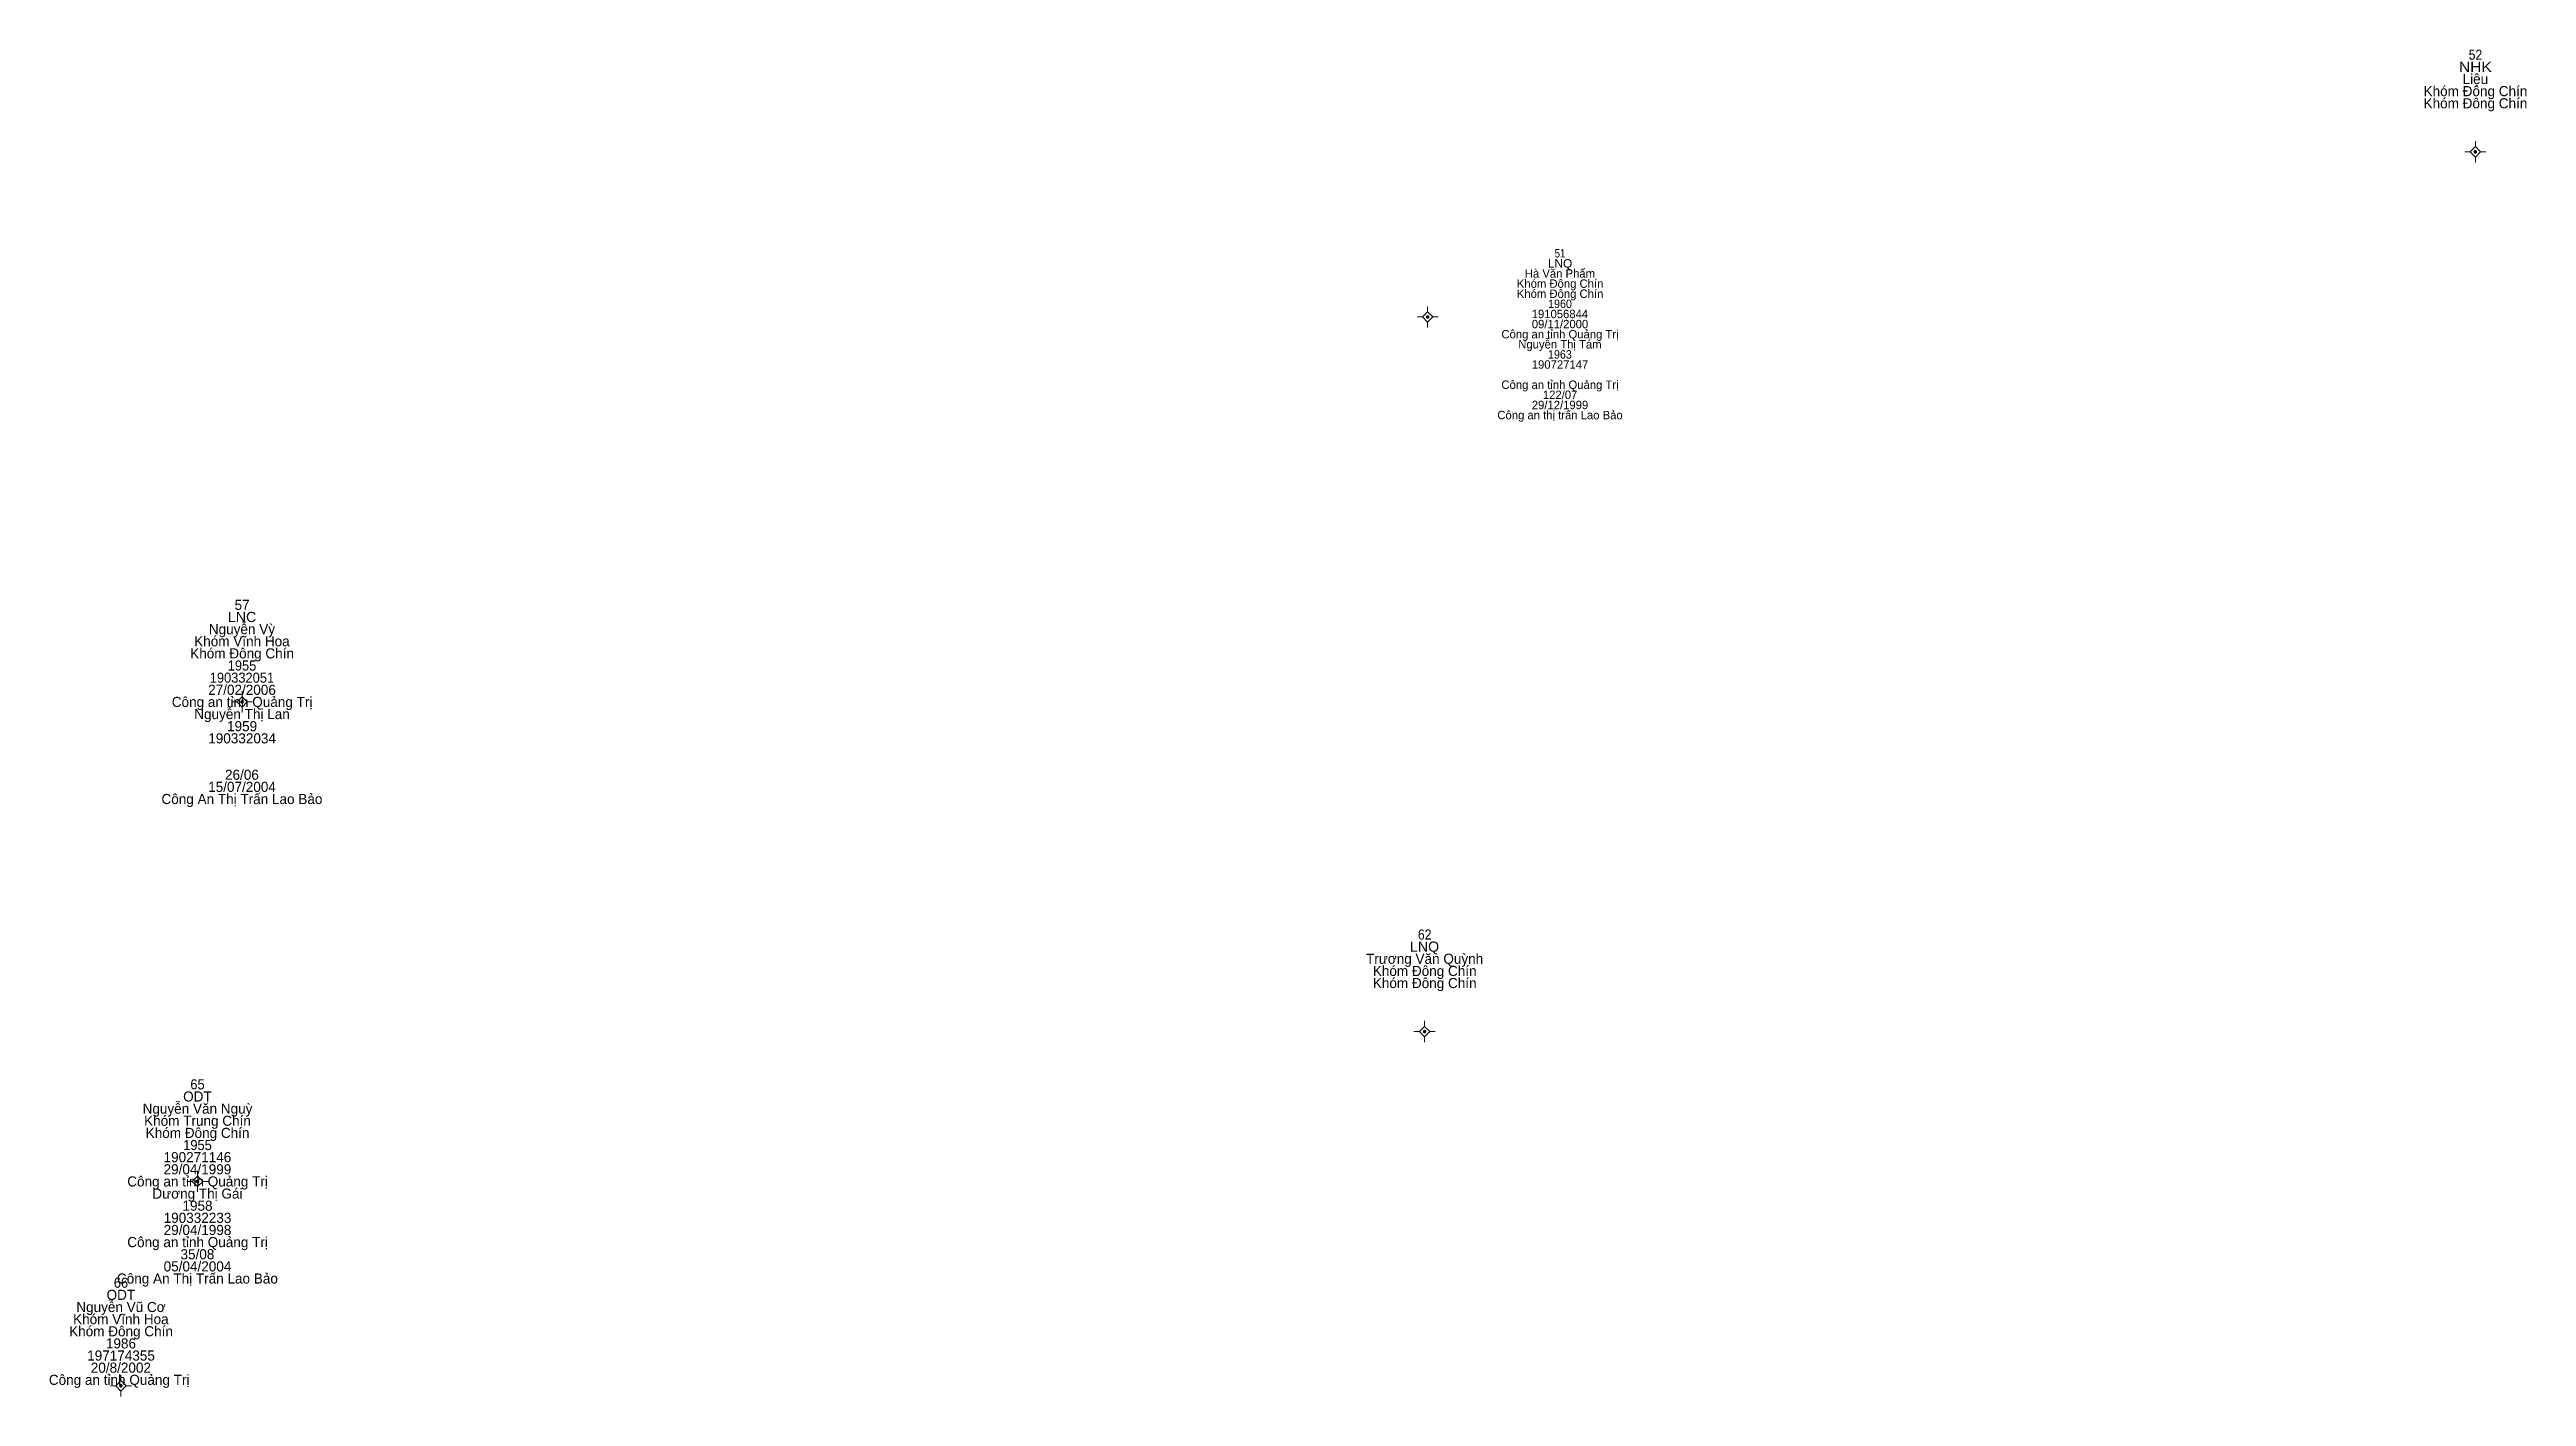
# Model space of a CAD drawing. Header units: metres. Extents: x 537984 to 538490, y 1837401 to 1838049.
# Drawn here: x 538113.1 to 538260, y 1837580.9 to 1837660.8 of the extents above; entities that cross this region are included whole.
import ezdxf
from ezdxf.enums import TextEntityAlignment as Align

# ---------------------------------------------------------------- set-up
doc = ezdxf.new("R2010")
doc.units = ezdxf.units.M
doc.header["$LTSCALE"] = 0.24
doc.linetypes.add('MEDIUM_DASHED', pattern=[4.5, 3, -1.5])
doc.layers.add('11', color=7, linetype='MEDIUM_DASHED', lineweight=13)
doc.layers.add('15', color=7, linetype='Continuous')

msp = doc.modelspace()

# ---------------------------------------------------------------- texts
at = {"layer": '15'}
for s, height, width, p in [('52', 0.6, 0.9, (538256.955, 1837660.23)), ('NHK', 0.6, 1.15, (538256.95, 1837659.51)), ('51', 0.5, 0.85, (538202.66, 1837648.5)), ('LNQ', 0.5, 1.05, (538202.665, 1837647.9)), ('1960', 0.5, 0.95, (538202.66, 1837645.5)), ('1963', 0.5, 0.95, (538202.655, 1837642.5)), ('LNC', 0.6, 1.05, (538124.495, 1837626.87)), ('190332051', 0.6, 0.95, (538124.485, 1837623.27)), ('1955', 0.6, 0.95, (538124.49, 1837623.99)), ('LNQ', 0.6, 1.05, (538194.625, 1837607.31)), ('62', 0.6, 0.9, (538194.635, 1837608.03)), ('65', 0.6, 0.95, (538121.85, 1837599.14)), ('1955', 0.6, 0.95, (538121.85, 1837595.54)), ('66', 0.6, 0.95, (538117.31, 1837587.37))]:
    msp.add_text(s, height=height, dxfattribs=dict(at, width=width)).set_placement(p, align=Align.CENTER)
for s, height, p in [('Liệu', 0.6, (538256.95, 1837658.79)), ('Khóm Đông Chín', 0.6, (538256.955, 1837658.07)), ('Khóm Đông Chín', 0.6, (538256.955, 1837657.35)), ('Khóm Đông Chín', 0.5, (538202.665, 1837646.7)), ('Hà Văn Phẩm', 0.5, (538202.655, 1837647.3)), ('Khóm Đông Chín', 0.5, (538202.665, 1837646.1)), ('Công an tỉnh Quảng Trị', 0.5, (538202.66, 1837643.7)), ('09/11/2000', 0.5, (538202.66, 1837644.3)), ('191056844', 0.5, (538202.655, 1837644.9)), ('Nguyễn Thị Tám', 0.5, (538202.655, 1837643.1)), ('Công an tỉnh Quảng Trị', 0.5, (538202.66, 1837640.7)), ('190727147', 0.5, (538202.66, 1837641.9)), ('29/12/1999', 0.5, (538202.66, 1837639.5)), ('122/07', 0.5, (538202.665, 1837640.1)), ('Công an thị trấn Lao Bảo', 0.5, (538202.66, 1837638.9)), ('57', 0.6, (538124.495, 1837627.59)), ('Nguyễn Vỳ', 0.6, (538124.485, 1837626.15)), ('Khóm Đông Chín', 0.6, (538124.495, 1837624.71)), ('Khóm Vĩnh Hoa', 0.6, (538124.485, 1837625.43)), ('Công an tỉnh Quảng Trị', 0.6, (538124.495, 1837621.83)), ('27/02/2006', 0.6, (538124.49, 1837622.55)), ('Nguyễn Thị Lan', 0.6, (538124.49, 1837621.11)), ('1959', 0.6, (538124.495, 1837620.39)), ('190332034', 0.6, (538124.495, 1837619.67)), ('26/06', 0.6, (538124.485, 1837617.51)), ('Công An Thị Trấn Lao Bảo', 0.6, (538124.485, 1837616.07)), ('15/07/2004', 0.6, (538124.49, 1837616.79)), ('Trương Văn Quỳnh', 0.6, (538194.63, 1837606.59)), ('Khóm Đông Chín', 0.6, (538194.635, 1837605.87)), ('Khóm Đông Chín', 0.6, (538194.635, 1837605.15)), ('ODT', 0.6, (538121.845, 1837598.42)), ('Nguyễn Văn Nguỳ', 0.6, (538121.85, 1837597.7)), ('Khóm Trung Chín', 0.6, (538121.85, 1837596.98)), ('Khóm Đông Chín', 0.6, (538121.855, 1837596.26)), ('29/04/1999', 0.6, (538121.845, 1837594.1)), ('190271146', 0.6, (538121.845, 1837594.82)), ('Công an tỉnh Quảng Trị', 0.6, (538121.855, 1837593.38)), ('Dương Thị Gái', 0.6, (538121.845, 1837592.66)), ('190332233', 0.6, (538121.85, 1837591.22)), ('1958', 0.6, (538121.85, 1837591.94)), ('Công an tỉnh Quảng Trị', 0.6, (538121.855, 1837589.78)), ('29/04/1998', 0.6, (538121.85, 1837590.5)), ('Công An Thị Trấn Lao Bảo', 0.6, (538121.845, 1837587.62)), ('05/04/2004', 0.6, (538121.85, 1837588.34)), ('35/08', 0.6, (538121.845, 1837589.06)), ('ODT', 0.6, (538117.305, 1837586.65)), ('Khóm Vĩnh Hoa', 0.6, (538117.305, 1837585.21)), ('Nguyễn Vũ Cơ', 0.6, (538117.31, 1837585.93)), ('Khóm Đông Chín', 0.6, (538117.315, 1837584.49)), ('1986', 0.6, (538117.31, 1837583.77)), ('197174355', 0.6, (538117.315, 1837583.05)), ('20/8/2002', 0.6, (538117.305, 1837582.33)), ('Công an tỉnh Quảng Trị ', 0.6, (538117.315, 1837581.61))]:
    msp.add_text(s, height=height, dxfattribs=at).set_placement(p, align=Align.CENTER)

# ---------------------------------------------------------------- hatches: boundary and pattern name
at = {"layer": '11'}
for points in [[(538257.0249, 1837654.77, 1), (538256.8749, 1837654.77, 1)], [(538194.8849, 1837644.97, 1), (538194.7349, 1837644.97, 1)], [(538124.5649, 1837622.13, 1), (538124.4149, 1837622.13, 1)], [(538194.7049, 1837602.57, 1), (538194.5549, 1837602.57, 1)], [(538121.9249, 1837593.68, 1), (538121.7749, 1837593.68, 1)], [(538117.3849, 1837581.55, 1), (538117.2349, 1837581.55, 1)]]:
    msp.add_hatch(color=256, dxfattribs=at).paths.add_polyline_path(points)

# ---------------------------------------------------------------- linework, layer by layer
for p, q in [((538256.64, 1837654.77), (538256.32, 1837654.77)), ((538256.95, 1837655.4), (538256.95, 1837655.08)), ((538256.95, 1837654.46), (538256.95, 1837654.14)), ((538257.57, 1837654.77), (538257.26, 1837654.77)), ((538194.81, 1837645.6), (538194.81, 1837645.28)), ((538194.5, 1837644.97), (538194.19, 1837644.97)), ((538194.81, 1837644.66), (538194.81, 1837644.34)), ((538195.44, 1837644.97), (538195.12, 1837644.97)), ((538124.18, 1837622.13), (538123.86, 1837622.13)), ((538124.49, 1837622.76), (538124.49, 1837622.44)), ((538125.12, 1837622.13), (538124.8, 1837622.13)), ((538124.49, 1837621.82), (538124.49, 1837621.5)), ((538194.63, 1837603.2), (538194.63, 1837602.88)), ((538194.32, 1837602.57), (538194, 1837602.57)), ((538194.63, 1837602.26), (538194.63, 1837601.94)), ((538195.26, 1837602.57), (538194.94, 1837602.57)), ((538121.85, 1837594.3), (538121.85, 1837593.99)), ((538121.54, 1837593.68), (538121.22, 1837593.68)), ((538121.85, 1837593.37), (538121.85, 1837593.06)), ((538122.48, 1837593.68), (538122.16, 1837593.68)), ((538117, 1837581.55), (538116.69, 1837581.55)), ((538117.31, 1837582.18), (538117.31, 1837581.86)), ((538117.31, 1837581.24), (538117.31, 1837580.92)), ((538117.94, 1837581.55), (538117.62, 1837581.55))]:
    msp.add_line(p, q, dxfattribs=at)
for points in [[(538256.95, 1837655.08), (538256.64, 1837654.77), (538256.95, 1837654.46), (538257.26, 1837654.77)], [(538194.81, 1837645.28), (538194.5, 1837644.97), (538194.81, 1837644.66), (538195.12, 1837644.97)], [(538124.49, 1837622.44), (538124.18, 1837622.13), (538124.49, 1837621.82), (538124.8, 1837622.13)], [(538194.63, 1837602.88), (538194.32, 1837602.57), (538194.63, 1837602.26), (538194.94, 1837602.57)], [(538121.85, 1837593.99), (538121.54, 1837593.68), (538121.85, 1837593.37), (538122.16, 1837593.68)], [(538117.31, 1837581.86), (538117, 1837581.55), (538117.31, 1837581.24), (538117.62, 1837581.55)]]:
    msp.add_lwpolyline(points, close=True, dxfattribs=at)
for centre in [(538256.9499, 1837654.77), (538194.8099, 1837644.97), (538124.4899, 1837622.13), (538194.6299, 1837602.57), (538121.8499, 1837593.68), (538117.3099, 1837581.55)]:
    msp.add_circle(centre, 0.075, dxfattribs=at)

msp.set_redraw_order([(e.dxf.handle, doc.entitydb.next_handle()) for e in msp.query("TEXT MTEXT ATTDEF DIMENSION ARC_DIMENSION")])  # texts and dimensions are drawn at this point

doc.saveas('drawing.dxf')
